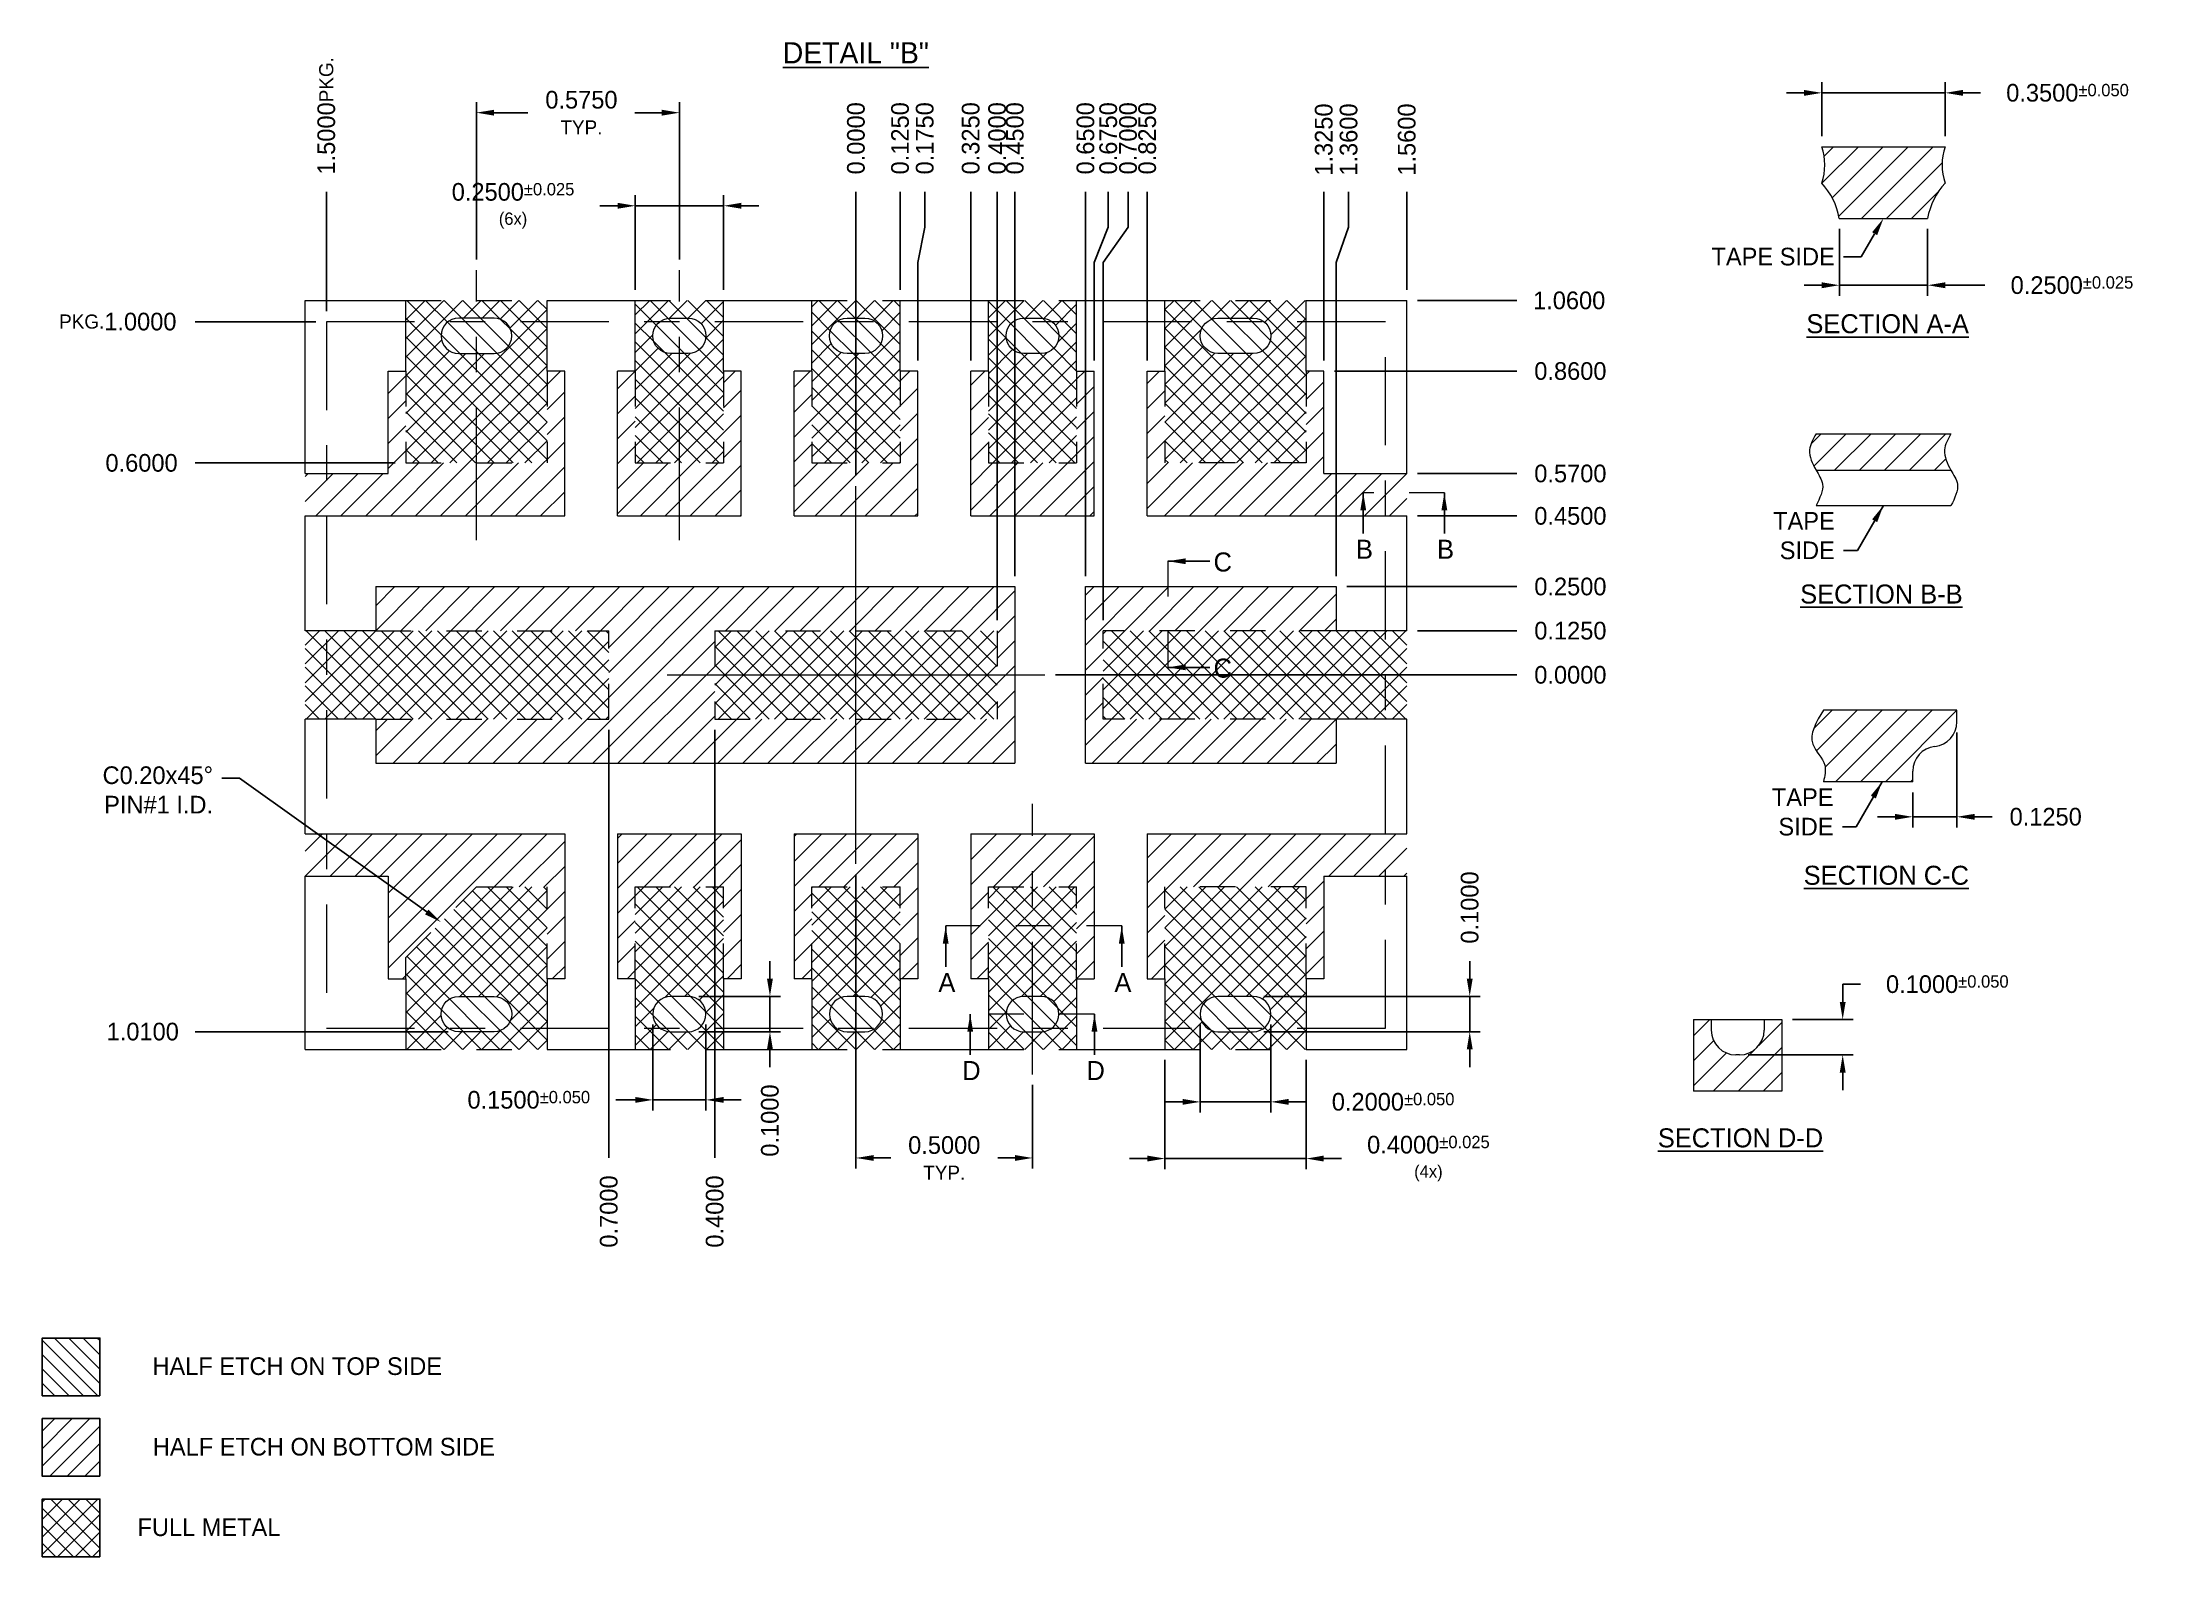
# Model space of a CAD drawing. Extents: x -2.3 to 3.67, y -2.5 to 1.79.
import ezdxf
from ezdxf import colors
from ezdxf.entities.mleader import LeaderData, LeaderLine
from ezdxf.math import Vec2, Vec3

# ---------------------------------------------------------------- set-up
doc = ezdxf.new("R2010")
doc.units = 0
doc.header["$MEASUREMENT"] = 0
doc.linetypes.add('CENTER', pattern=[2, 1.25, -0.25, 0.25, -0.25])
doc.linetypes.add('HIDDEN', pattern=[0.375, 0.25, -0.125])
for name, color, linetype, lineweight in [('Center', 1, 'Continuous', 5), ('Dim', 7, 'Continuous', 5), ('Dimple', 40, 'Continuous', 5), ('Full Metal', 5, 'Continuous', 5), ('Haft_etch', 4, 'Continuous', 5), ('Half Etch BT', 4, 'Continuous', 5), ('LF', 7, 'Continuous', 13), ('PKG', 6, 'Continuous', 18)]:
    doc.layers.add(name, color=color, linetype=linetype, lineweight=lineweight)
doc.styles.get("Standard").update_dxf_attribs({"font": ''})
doc.styles.get('Standard').set_extended_font_data('SWRomns')
doc.dimstyles.new('3', dxfattribs={"dimtxt": 0.05, "dimasz": 0.05, "dimexe": 0.03, "dimexo": 0.03, "dimgap": 0.03, "dimtad": 0, "dimdec": 4, "dimzin": 0, "dimdsep": 46, "dimtxsty": 'Standard', "dimcen": 0, "dimadec": 0, "dimazin": 0, "dimtfac": 1, "dimtdec": 4, "dimtmove": 0, "dimatfit": 1, "dimfxl": 1, "dimtolj": 1, "dimtzin": 0, "dimarcsym": 0})
doc.dimstyles.new('3 ISO', dxfattribs={"dimtxt": 0.05, "dimasz": 0.05, "dimexe": 0.03, "dimexo": 0.03, "dimgap": 0.03, "dimtad": 0, "dimtih": 1, "dimtoh": 1, "dimdec": 4, "dimzin": 0, "dimdsep": 46, "dimtxsty": 'Standard', "dimcen": 0, "dimadec": 0, "dimazin": 0, "dimtfac": 1, "dimtdec": 4, "dimtofl": 0, "dimtmove": 0, "dimatfit": 3, "dimfxl": 1, "dimtolj": 1, "dimtzin": 0, "dimarcsym": 0})

msp = doc.modelspace()

# ---------------------------------------------------------------- texts
at = {"attachment_point": 5}
for s, insert, char_height in [('{\\LDETAIL "B"}', (-0.00031, 1.76126), 0.06), ('{\\LSECTION A-A}', (2.92187, 0.99391), 0.0538514), ('{\\LSECTION B-B}', (2.90423, 0.22868), 0.0538514), ('{\\LSECTION C-C}', (2.91815, -0.56754), 0.0538514), ('{\\LSECTION D-D}', (2.50507, -1.31092), 0.0538514), ('HALF ETCH ON TOP SIDE', (-1.58241, -1.95719), 0.0499464), ('HALF ETCH ON BOTTOM SIDE', (-1.50699, -2.18519), 0.0499464), ('FULL METAL', (-1.83241, -2.41319), 0.049946)]:
    msp.add_mtext(s, dxfattribs=dict(at, insert=insert, char_height=char_height))
at = {"layer": 'Dim', "char_height": 0.05, "width": 0.0006825, "attachment_point": 9}
for insert in [(2.77225, 0.32707), (2.76858, -0.45515)]:
    msp.add_mtext('TAPE SIDE', dxfattribs=dict(at, insert=insert))
at = {"layer": 'Dim', "char_height": 0.054, "attachment_point": 5}
for s, insert in [('B', (1.44009, 0.35582)), ('B', (1.6698, 0.35582)), ('C', (1.03876, 0.31937)), ('C', (1.03876, 0.01888)), ('A', (0.25749, -0.87078)), ('A', (0.7561, -0.87078)), ('D', (0.32691, -1.12001)), ('D', (0.67885, -1.12001))]:
    msp.add_mtext(s, dxfattribs=dict(at, insert=insert))

# ---------------------------------------------------------------- blocks, each defined once
blk = doc.blocks.new('*D0')
at = {"layer": 'Defpoints', "color": 0, "transparency": 16777216}
for p in [(367.1326, 142.1307), (367.0076, 141.9616), (367.1326, 141.8623)]:
    blk.add_point(p, dxfattribs=at)
at = {"layer": 'Dim', "color": 0, "lineweight": -2, "transparency": 16777216}
for p, q in [((367.1326, 142.1007), (367.1326, 141.8323)), ((367.0076, 141.9316), (367.0076, 141.8323)), ((366.9576, 141.8623), (366.9076, 141.8623)), ((367.0076, 141.8623), (367.1326, 141.8623)), ((367.1826, 141.8623), (367.2326, 141.8623))]:
    blk.add_line(p, q, dxfattribs=at)
at = {"layer": 'Dim', "color": 0, "transparency": 16777216}
for points in [[(366.9576, 141.8706), (366.9576, 141.8539), (367.0076, 141.8623)], [(367.1826, 141.8706), (367.1826, 141.8539), (367.1326, 141.8623)]]:
    blk.add_solid(points, dxfattribs=at)
at = {"layer": 'Dim', "color": 0, "transparency": 16777216, "insert": (367.3842, 141.8623), "char_height": 0.05, "attachment_point": 5}
blk.add_mtext('\\A1;0.1250', dxfattribs=at)
blk = doc.blocks.new('*D1')
at = {"layer": 'Defpoints', "color": 0, "transparency": 16777216}
for p in [(364.0147, 143.6315), (364.0147, 142.7986), (364.0147, 142.7986)]:
    blk.add_point(p, dxfattribs=at)
at = {"layer": 'Dim', "color": 0, "lineweight": -2, "transparency": 16777216}
blk.add_line((364.0147, 142.8286), (364.0147, 143.6315), dxfattribs=at)
at = {"layer": 'Dim', "color": 0, "transparency": 16777216, "insert": (364.0147, 143.7831), "char_height": 0.05, "attachment_point": 5, "rotation": 90}
blk.add_mtext('\\A1;0.0000', dxfattribs=at)
blk = doc.blocks.new('*D3')
at = {"layer": 'Defpoints', "color": 0, "transparency": 16777216}
for p in [(365.5747, 142.714), (365.8864, 142.714), (364.0147, 142.264)]:
    blk.add_point(p, dxfattribs=at)
at = {"layer": 'Dim', "color": 0, "lineweight": -2, "transparency": 16777216}
blk.add_line((365.6047, 142.714), (365.8864, 142.714), dxfattribs=at)
at = {"layer": 'Dim', "color": 0, "transparency": 16777216, "insert": (366.038, 142.714), "char_height": 0.05, "attachment_point": 5}
blk.add_mtext('\\A1;0.4500', dxfattribs=at)
blk = doc.blocks.new('*D4')
at = {"layer": 'Defpoints', "color": 0, "transparency": 16777216}
for p in [(365.5747, 142.834), (365.8864, 142.834), (364.0147, 142.264)]:
    blk.add_point(p, dxfattribs=at)
at = {"layer": 'Dim', "color": 0, "lineweight": -2, "transparency": 16777216}
blk.add_line((365.6047, 142.834), (365.8864, 142.834), dxfattribs=at)
at = {"layer": 'Dim', "color": 0, "transparency": 16777216, "insert": (366.038, 142.834), "char_height": 0.05, "attachment_point": 5}
blk.add_mtext('\\A1;0.5700', dxfattribs=at)
blk = doc.blocks.new('*D5')
at = {"layer": 'Defpoints', "color": 0, "transparency": 16777216}
for p in [(365.3397, 143.124), (365.8864, 143.124), (364.0147, 142.264)]:
    blk.add_point(p, dxfattribs=at)
at = {"layer": 'Dim', "color": 0, "lineweight": -2, "transparency": 16777216}
blk.add_line((365.3697, 143.124), (365.8864, 143.124), dxfattribs=at)
at = {"layer": 'Dim', "color": 0, "transparency": 16777216, "insert": (366.038, 143.124), "char_height": 0.05, "attachment_point": 5}
blk.add_mtext('\\A1;0.8600', dxfattribs=at)
blk = doc.blocks.new('*D6')
at = {"layer": 'Defpoints', "color": 0, "transparency": 16777216}
for p in [(365.5747, 143.324), (365.8864, 143.324), (364.0147, 142.264)]:
    blk.add_point(p, dxfattribs=at)
at = {"layer": 'Dim', "color": 0, "lineweight": -2, "transparency": 16777216}
blk.add_line((365.6047, 143.324), (365.8864, 143.324), dxfattribs=at)
at = {"layer": 'Dim', "color": 0, "transparency": 16777216, "insert": (366.0346, 143.324), "char_height": 0.05, "attachment_point": 5}
blk.add_mtext('\\A1;1.0600', dxfattribs=at)
blk = doc.blocks.new('*D7')
at = {"layer": 'Defpoints', "color": 0, "transparency": 16777216}
for p in [(362.1429, 142.864), (362.7397, 142.864), (364.0147, 142.264)]:
    blk.add_point(p, dxfattribs=at)
at = {"layer": 'Dim', "color": 0, "lineweight": -2, "transparency": 16777216}
blk.add_line((362.7097, 142.864), (362.1429, 142.864), dxfattribs=at)
at = {"layer": 'Dim', "color": 0, "transparency": 16777216, "insert": (361.9913, 142.864), "char_height": 0.05, "attachment_point": 5}
blk.add_mtext('\\A1;0.6000', dxfattribs=at)
blk = doc.blocks.new('*D8')
at = {"layer": 'Defpoints', "color": 0, "transparency": 16777216}
for p in [(362.1429, 143.264), (362.5147, 143.264), (364.0147, 142.264)]:
    blk.add_point(p, dxfattribs=at)
at = {"layer": 'Dim', "color": 0, "lineweight": -2, "transparency": 16777216}
blk.add_line((362.4847, 143.264), (362.1429, 143.264), dxfattribs=at)
at = {"layer": 'Dim', "color": 0, "transparency": 16777216, "insert": (361.9241, 143.264), "char_height": 0.05, "attachment_point": 5}
blk.add_mtext('\\A1;{\\H0.8x;PKG.}1.0000', dxfattribs=at)
blk = doc.blocks.new('*D9')
at = {"layer": 'Defpoints', "color": 0, "transparency": 16777216}
for p in [(364.0147, 142.264), (362.1429, 141.254), (362.8897, 141.254)]:
    blk.add_point(p, dxfattribs=at)
at = {"layer": 'Dim', "color": 0, "lineweight": -2, "transparency": 16777216}
blk.add_line((362.8597, 141.254), (362.1429, 141.254), dxfattribs=at)
at = {"layer": 'Dim', "color": 0, "transparency": 16777216, "insert": (361.9947, 141.254), "char_height": 0.05, "attachment_point": 5}
blk.add_mtext('\\A1;1.0100', dxfattribs=at)
blk = doc.blocks.new('*D10')
at = {"layer": 'Defpoints', "color": 0, "transparency": 16777216}
for p in [(365.3747, 142.514), (365.8864, 142.514), (364.0147, 142.264)]:
    blk.add_point(p, dxfattribs=at)
at = {"layer": 'Dim', "color": 0, "lineweight": -2, "transparency": 16777216}
blk.add_line((365.4047, 142.514), (365.8864, 142.514), dxfattribs=at)
at = {"layer": 'Dim', "color": 0, "transparency": 16777216, "insert": (366.038, 142.514), "char_height": 0.05, "attachment_point": 5}
blk.add_mtext('\\A1;0.2500', dxfattribs=at)
blk = doc.blocks.new('*D11')
at = {"layer": 'Defpoints', "color": 0, "transparency": 16777216}
for p in [(365.5747, 142.389), (365.8864, 142.389), (364.0147, 142.264)]:
    blk.add_point(p, dxfattribs=at)
at = {"layer": 'Dim', "color": 0, "lineweight": -2, "transparency": 16777216}
blk.add_line((365.6047, 142.389), (365.8864, 142.389), dxfattribs=at)
at = {"layer": 'Dim', "color": 0, "transparency": 16777216, "insert": (366.038, 142.389), "char_height": 0.05, "attachment_point": 5}
blk.add_mtext('\\A1;0.1250', dxfattribs=at)
blk = doc.blocks.new('*D12')
at = {"layer": 'Defpoints', "color": 0, "transparency": 16777216}
for p in [(364.1397, 143.6315), (364.1397, 143.324), (364.0147, 142.264)]:
    blk.add_point(p, dxfattribs=at)
at = {"layer": 'Dim', "color": 0, "lineweight": -2, "transparency": 16777216}
blk.add_line((364.1397, 143.354), (364.1397, 143.6315), dxfattribs=at)
at = {"layer": 'Dim', "color": 0, "transparency": 16777216, "insert": (364.1397, 143.7831), "char_height": 0.05, "attachment_point": 5, "rotation": 90}
blk.add_mtext('\\A1;0.1250', dxfattribs=at)
blk = doc.blocks.new('*D13')
at = {"layer": 'Defpoints', "color": 0, "transparency": 16777216}
for p in [(364.2096, 143.6315), (364.1897, 143.124), (364.0147, 142.264)]:
    blk.add_point(p, dxfattribs=at)
at = {"layer": 'Dim', "color": 0, "lineweight": -2, "transparency": 16777216}
for p, q in [((364.2096, 143.5315), (364.2096, 143.6315)), ((364.1897, 143.4315), (364.2096, 143.5315)), ((364.1897, 143.154), (364.1897, 143.4315))]:
    blk.add_line(p, q, dxfattribs=at)
at = {"layer": 'Dim', "color": 0, "transparency": 16777216, "insert": (364.2096, 143.7831), "char_height": 0.05, "attachment_point": 5, "rotation": 90}
blk.add_mtext('\\A1;0.1750', dxfattribs=at)
blk = doc.blocks.new('*D14')
at = {"layer": 'Defpoints', "color": 0, "transparency": 16777216}
for p in [(364.3397, 143.6315), (364.3397, 143.124), (364.0147, 142.264)]:
    blk.add_point(p, dxfattribs=at)
at = {"layer": 'Dim', "color": 0, "lineweight": -2, "transparency": 16777216}
blk.add_line((364.3397, 143.154), (364.3397, 143.6315), dxfattribs=at)
at = {"layer": 'Dim', "color": 0, "transparency": 16777216, "insert": (364.3397, 143.7831), "char_height": 0.05, "attachment_point": 5, "rotation": 90}
blk.add_mtext('\\A1;0.3250', dxfattribs=at)
blk = doc.blocks.new('*D15')
at = {"layer": 'Defpoints', "color": 0, "transparency": 16777216}
for p in [(364.7293, 143.6315), (364.6897, 143.124), (364.0147, 142.264)]:
    blk.add_point(p, dxfattribs=at)
at = {"layer": 'Dim', "color": 0, "lineweight": -2, "transparency": 16777216}
for p, q in [((364.7293, 143.5315), (364.7293, 143.6315)), ((364.6897, 143.4315), (364.7293, 143.5315)), ((364.6897, 143.154), (364.6897, 143.4315))]:
    blk.add_line(p, q, dxfattribs=at)
at = {"layer": 'Dim', "color": 0, "transparency": 16777216, "insert": (364.7293, 143.7831), "char_height": 0.05, "attachment_point": 5, "rotation": 90}
blk.add_mtext('\\A1;0.6750', dxfattribs=at)
blk = doc.blocks.new('*D16')
at = {"layer": 'Defpoints', "color": 0, "transparency": 16777216}
for p in [(364.8397, 143.6315), (364.8397, 143.124), (364.0147, 142.264)]:
    blk.add_point(p, dxfattribs=at)
at = {"layer": 'Dim', "color": 0, "lineweight": -2, "transparency": 16777216}
blk.add_line((364.8397, 143.154), (364.8397, 143.6315), dxfattribs=at)
at = {"layer": 'Dim', "color": 0, "transparency": 16777216, "insert": (364.8397, 143.7831), "char_height": 0.05, "attachment_point": 5, "rotation": 90}
blk.add_mtext('\\A1;0.8250', dxfattribs=at)
blk = doc.blocks.new('*D17')
at = {"layer": 'Defpoints', "color": 0, "transparency": 16777216}
for p in [(365.3397, 143.6315), (365.3397, 143.124), (364.0147, 142.264)]:
    blk.add_point(p, dxfattribs=at)
at = {"layer": 'Dim', "color": 0, "lineweight": -2, "transparency": 16777216}
blk.add_line((365.3397, 143.154), (365.3397, 143.6315), dxfattribs=at)
at = {"layer": 'Dim', "color": 0, "transparency": 16777216, "insert": (365.3397, 143.7796), "char_height": 0.05, "attachment_point": 5, "rotation": 90}
blk.add_mtext('\\A1;1.3250', dxfattribs=at)
blk = doc.blocks.new('*D18')
at = {"layer": 'Defpoints', "color": 0, "transparency": 16777216}
for p in [(362.5147, 143.6315), (362.5147, 143.264), (364.0147, 142.264)]:
    blk.add_point(p, dxfattribs=at)
at = {"layer": 'Dim', "color": 0, "lineweight": -2, "transparency": 16777216}
blk.add_line((362.5147, 143.294), (362.5147, 143.6315), dxfattribs=at)
at = {"layer": 'Dim', "color": 0, "transparency": 16777216, "insert": (362.5147, 143.8467), "char_height": 0.05, "attachment_point": 5, "rotation": 90}
blk.add_mtext('\\A1;1.5000{\\H0.8x;PKG.}', dxfattribs=at)
blk = doc.blocks.new('*D19')
at = {"layer": 'Defpoints', "color": 0, "transparency": 16777216}
for p in [(365.5747, 143.6315), (365.5747, 143.324), (364.0147, 142.264)]:
    blk.add_point(p, dxfattribs=at)
at = {"layer": 'Dim', "color": 0, "lineweight": -2, "transparency": 16777216}
blk.add_line((365.5747, 143.354), (365.5747, 143.6315), dxfattribs=at)
at = {"layer": 'Dim', "color": 0, "transparency": 16777216, "insert": (365.5747, 143.7796), "char_height": 0.05, "attachment_point": 5, "rotation": 90}
blk.add_mtext('\\A1;1.5600', dxfattribs=at)
blk = doc.blocks.new('*D20')
at = {"layer": 'Defpoints', "color": 0, "transparency": 16777216}
for p in [(364.4647, 143.6315), (364.4647, 142.514), (364.0147, 142.264)]:
    blk.add_point(p, dxfattribs=at)
at = {"layer": 'Dim', "color": 0, "lineweight": -2, "transparency": 16777216}
blk.add_line((364.4647, 142.544), (364.4647, 143.6315), dxfattribs=at)
at = {"layer": 'Dim', "color": 0, "transparency": 16777216, "insert": (364.4647, 143.7831), "char_height": 0.05, "attachment_point": 5, "rotation": 90}
blk.add_mtext('\\A1;0.4500', dxfattribs=at)
blk = doc.blocks.new('*D21')
at = {"layer": 'Defpoints', "color": 0, "transparency": 16777216}
for p in [(364.6647, 143.6315), (364.6647, 142.514), (364.0147, 142.264)]:
    blk.add_point(p, dxfattribs=at)
at = {"layer": 'Dim', "color": 0, "lineweight": -2, "transparency": 16777216}
blk.add_line((364.6647, 142.544), (364.6647, 143.6315), dxfattribs=at)
at = {"layer": 'Dim', "color": 0, "transparency": 16777216, "insert": (364.6647, 143.7831), "char_height": 0.05, "attachment_point": 5, "rotation": 90}
blk.add_mtext('\\A1;0.6500', dxfattribs=at)
blk = doc.blocks.new('*D22')
at = {"layer": 'Defpoints', "color": 0, "transparency": 16777216}
for p in [(364.0147, 142.264), (363.6147, 142.139), (363.6147, 140.8965)]:
    blk.add_point(p, dxfattribs=at)
at = {"layer": 'Dim', "color": 0, "lineweight": -2, "transparency": 16777216}
blk.add_line((363.6147, 142.109), (363.6147, 140.8965), dxfattribs=at)
at = {"layer": 'Dim', "color": 0, "transparency": 16777216, "insert": (363.6147, 140.7449), "char_height": 0.05, "attachment_point": 5, "rotation": 90}
blk.add_mtext('\\A1;0.4000', dxfattribs=at)
blk = doc.blocks.new('*D23')
at = {"layer": 'Defpoints', "color": 0, "transparency": 16777216}
for p in [(364.0147, 142.264), (363.3147, 142.139), (363.3147, 140.8965)]:
    blk.add_point(p, dxfattribs=at)
at = {"layer": 'Dim', "color": 0, "lineweight": -2, "transparency": 16777216}
blk.add_line((363.3147, 142.109), (363.3147, 140.8965), dxfattribs=at)
at = {"layer": 'Dim', "color": 0, "transparency": 16777216, "insert": (363.3147, 140.7449), "char_height": 0.05, "attachment_point": 5, "rotation": 90}
blk.add_mtext('\\A1;0.7000', dxfattribs=at)
blk = doc.blocks.new('*D24')
at = {"layer": 'Defpoints', "color": 0, "transparency": 16777216}
for p in [(363.5147, 143.8557), (362.9397, 143.4102), (363.5147, 143.4102)]:
    blk.add_point(p, dxfattribs=at)
at = {"layer": 'Dim', "color": 0, "lineweight": -2, "transparency": 16777216}
for p, q in [((362.9397, 143.4402), (362.9397, 143.8857)), ((363.5147, 143.4402), (363.5147, 143.8857)), ((362.9897, 143.8557), (363.0855, 143.8557)), ((363.4647, 143.8557), (363.3887, 143.8557))]:
    blk.add_line(p, q, dxfattribs=at)
at = {"layer": 'Dim', "color": 0, "transparency": 16777216}
for points in [[(362.9897, 143.864), (362.9897, 143.8473), (362.9397, 143.8557)], [(363.4647, 143.864), (363.4647, 143.8473), (363.5147, 143.8557)]]:
    blk.add_solid(points, dxfattribs=at)
at = {"layer": 'Dim', "color": 0, "transparency": 16777216, "insert": (363.2371, 143.8557), "char_height": 0.05, "attachment_point": 5}
blk.add_mtext('\\A1;0.5750\\P{\\H0.8x;TYP.}', dxfattribs=at)
blk = doc.blocks.new('*D25')
at = {"layer": 'Defpoints', "color": 0, "transparency": 16777216}
for p in [(364.0147, 141.7293), (364.5147, 141.1331), (364.5147, 140.8965)]:
    blk.add_point(p, dxfattribs=at)
at = {"layer": 'Dim', "color": 0, "lineweight": -2, "transparency": 16777216}
for p, q in [((364.0147, 141.6993), (364.0147, 140.8665)), ((364.5147, 141.1031), (364.5147, 140.8665)), ((364.0647, 140.8965), (364.113, 140.8965)), ((364.4647, 140.8965), (364.4163, 140.8965))]:
    blk.add_line(p, q, dxfattribs=at)
at = {"layer": 'Dim', "color": 0, "transparency": 16777216}
for points in [[(364.0647, 140.9048), (364.0647, 140.8882), (364.0147, 140.8965)], [(364.4647, 140.9048), (364.4647, 140.8882), (364.5147, 140.8965)]]:
    blk.add_solid(points, dxfattribs=at)
at = {"layer": 'Dim', "color": 0, "transparency": 16777216, "insert": (364.2647, 140.8965), "char_height": 0.05, "attachment_point": 5}
blk.add_mtext('\\A1;0.5000\\P{\\H0.8x;TYP.}', dxfattribs=at)
blk = doc.blocks.new('*D26')
at = {"layer": 'Defpoints', "color": 0, "transparency": 16777216}
for p in [(365.1397, 141.354), (365.1397, 141.254), (365.7529, 141.254)]:
    blk.add_point(p, dxfattribs=at)
at = {"layer": 'Dim', "color": 0, "lineweight": -2, "transparency": 16777216}
for p, q in [((365.7529, 141.404), (365.7529, 141.454)), ((365.1697, 141.354), (365.7829, 141.354)), ((365.7529, 141.254), (365.7529, 141.354)), ((365.1697, 141.254), (365.7829, 141.254)), ((365.7529, 141.204), (365.7529, 141.154))]:
    blk.add_line(p, q, dxfattribs=at)
at = {"layer": 'Dim', "color": 0, "transparency": 16777216}
for points in [[(365.7446, 141.404), (365.7612, 141.404), (365.7529, 141.354)], [(365.7446, 141.204), (365.7612, 141.204), (365.7529, 141.254)]]:
    blk.add_solid(points, dxfattribs=at)
at = {"layer": 'Dim', "color": 0, "transparency": 16777216, "insert": (365.7529, 141.6056), "char_height": 0.05, "attachment_point": 5, "rotation": 90}
blk.add_mtext('\\A1;0.1000', dxfattribs=at)
blk = doc.blocks.new('*D27')
at = {"layer": 'Defpoints', "color": 0, "transparency": 16777216}
for p in [(364.9897, 141.304), (365.1897, 141.304), (365.1897, 141.0553)]:
    blk.add_point(p, dxfattribs=at)
at = {"layer": 'Dim', "color": 0, "lineweight": -2, "transparency": 16777216}
for p, q in [((364.9897, 141.274), (364.9897, 141.0253)), ((365.1897, 141.274), (365.1897, 141.0253)), ((364.9397, 141.0553), (364.8897, 141.0553)), ((364.9897, 141.0553), (365.1897, 141.0553)), ((365.2397, 141.0553), (365.2897, 141.0553))]:
    blk.add_line(p, q, dxfattribs=at)
at = {"layer": 'Dim', "color": 0, "transparency": 16777216}
for points in [[(364.9397, 141.0637), (364.9397, 141.047), (364.9897, 141.0553)], [(365.2397, 141.0637), (365.2397, 141.047), (365.1897, 141.0553)]]:
    blk.add_solid(points, dxfattribs=at)
at = {"layer": 'Dim', "color": 0, "transparency": 16777216, "insert": (365.5359, 141.0553), "char_height": 0.05, "attachment_point": 5}
blk.add_mtext('\\A2;0.2000{\\H0.035000;±0.050}', dxfattribs=at)
blk = doc.blocks.new('*D28')
at = {"layer": 'Defpoints', "color": 0, "transparency": 16777216}
for p in [(363.5397, 141.354), (363.5397, 141.254), (363.771, 141.254)]:
    blk.add_point(p, dxfattribs=at)
at = {"layer": 'Dim', "color": 0, "lineweight": -2, "transparency": 16777216}
for p, q in [((363.771, 141.404), (363.771, 141.454)), ((363.5697, 141.354), (363.801, 141.354)), ((363.771, 141.354), (363.771, 141.254)), ((363.5697, 141.254), (363.801, 141.254)), ((363.771, 141.204), (363.771, 141.154))]:
    blk.add_line(p, q, dxfattribs=at)
at = {"layer": 'Dim', "color": 0, "transparency": 16777216}
for points in [[(363.7627, 141.404), (363.7794, 141.404), (363.771, 141.354)], [(363.7627, 141.204), (363.7794, 141.204), (363.771, 141.254)]]:
    blk.add_solid(points, dxfattribs=at)
at = {"layer": 'Dim', "color": 0, "transparency": 16777216, "insert": (363.771, 141.0024), "char_height": 0.05, "attachment_point": 5, "rotation": 90}
blk.add_mtext('\\A1;0.1000', dxfattribs=at)
blk = doc.blocks.new('*D29')
at = {"layer": 'Defpoints', "color": 0, "transparency": 16777216}
for p in [(363.4397, 141.304), (363.5897, 141.304), (363.5897, 141.0609)]:
    blk.add_point(p, dxfattribs=at)
at = {"layer": 'Dim', "color": 0, "lineweight": -2, "transparency": 16777216}
for p, q in [((363.4397, 141.274), (363.4397, 141.0309)), ((363.5897, 141.274), (363.5897, 141.0309)), ((363.3897, 141.0609), (363.3343, 141.0609)), ((363.5897, 141.0609), (363.4397, 141.0609)), ((363.6397, 141.0609), (363.6897, 141.0609))]:
    blk.add_line(p, q, dxfattribs=at)
at = {"layer": 'Dim', "color": 0, "transparency": 16777216}
for points in [[(363.3897, 141.0692), (363.3897, 141.0526), (363.4397, 141.0609)], [(363.6397, 141.0692), (363.6397, 141.0526), (363.5897, 141.0609)]]:
    blk.add_solid(points, dxfattribs=at)
at = {"layer": 'Dim', "color": 0, "transparency": 16777216, "insert": (363.088, 141.0609), "char_height": 0.05, "attachment_point": 5}
blk.add_mtext('\\A2;0.1500{\\H0.035000;±0.050}', dxfattribs=at)
blk = doc.blocks.new('*D30')
at = {"layer": 'Defpoints', "color": 0, "transparency": 16777216}
for p in [(364.7854, 143.6315), (364.7147, 142.389), (364.0147, 142.264)]:
    blk.add_point(p, dxfattribs=at)
at = {"layer": 'Dim', "color": 0, "lineweight": -2, "transparency": 16777216}
for p, q in [((364.7854, 143.5315), (364.7854, 143.6315)), ((364.7147, 143.4315), (364.7854, 143.5315)), ((364.7147, 142.419), (364.7147, 143.4315))]:
    blk.add_line(p, q, dxfattribs=at)
at = {"layer": 'Dim', "color": 0, "transparency": 16777216, "insert": (364.7854, 143.7831), "char_height": 0.05, "attachment_point": 5, "rotation": 90}
blk.add_mtext('\\A1;0.7000', dxfattribs=at)
blk = doc.blocks.new('*D31')
at = {"layer": 'Defpoints', "color": 0, "transparency": 16777216}
for p in [(364.4147, 143.6315), (364.4147, 142.389), (364.0147, 142.264)]:
    blk.add_point(p, dxfattribs=at)
at = {"layer": 'Dim', "color": 0, "lineweight": -2, "transparency": 16777216}
blk.add_line((364.4147, 142.419), (364.4147, 143.6315), dxfattribs=at)
at = {"layer": 'Dim', "color": 0, "transparency": 16777216, "insert": (364.4147, 143.7831), "char_height": 0.05, "attachment_point": 5, "rotation": 90}
blk.add_mtext('\\A1;0.4000', dxfattribs=at)
blk = doc.blocks.new('*D32')
at = {"layer": 'Defpoints', "color": 0, "transparency": 16777216}
for p in [(367.0997, 143.9118), (366.7497, 143.7594), (367.0997, 143.7594)]:
    blk.add_point(p, dxfattribs=at)
at = {"layer": 'Dim', "color": 0, "lineweight": -2, "transparency": 16777216}
for p, q in [((366.7497, 143.7894), (366.7497, 143.9418)), ((367.0997, 143.7894), (367.0997, 143.9418)), ((366.6997, 143.9118), (366.6497, 143.9118)), ((366.7497, 143.9118), (367.0997, 143.9118)), ((367.1497, 143.9118), (367.1997, 143.9118))]:
    blk.add_line(p, q, dxfattribs=at)
at = {"layer": 'Dim', "color": 0, "transparency": 16777216}
for points in [[(366.6997, 143.9201), (366.6997, 143.9034), (366.7497, 143.9118)], [(367.1497, 143.9201), (367.1497, 143.9034), (367.0997, 143.9118)]]:
    blk.add_solid(points, dxfattribs=at)
at = {"layer": 'Dim', "color": 0, "transparency": 16777216, "insert": (367.446, 143.9118), "char_height": 0.05, "attachment_point": 5}
blk.add_mtext('\\A2;0.3500{\\H0.035000;±0.050}', dxfattribs=at)
blk = doc.blocks.new('*D33')
at = {"layer": 'Defpoints', "color": 0, "transparency": 16777216}
for p in [(366.7997, 143.5564), (367.0497, 143.5564), (367.0497, 143.3672)]:
    blk.add_point(p, dxfattribs=at)
at = {"layer": 'Dim', "color": 0, "lineweight": -2, "transparency": 16777216}
for p, q in [((366.7997, 143.5264), (366.7997, 143.3372)), ((367.0497, 143.5264), (367.0497, 143.3372)), ((366.7497, 143.3672), (366.6997, 143.3672)), ((366.7997, 143.3672), (367.0497, 143.3672)), ((367.0997, 143.3672), (367.2122, 143.3672))]:
    blk.add_line(p, q, dxfattribs=at)
at = {"layer": 'Dim', "color": 0, "transparency": 16777216}
for points in [[(366.7497, 143.3755), (366.7497, 143.3588), (366.7997, 143.3672)], [(367.0997, 143.3755), (367.0997, 143.3588), (367.0497, 143.3672)]]:
    blk.add_solid(points, dxfattribs=at)
at = {"layer": 'Dim', "color": 0, "transparency": 16777216, "insert": (367.4585, 143.3672), "char_height": 0.05, "attachment_point": 5}
blk.add_mtext('\\A2;0.2500{\\H0.035000;±0.025}', dxfattribs=at)
blk = doc.blocks.new('*D34')
at = {"layer": 'Defpoints', "color": 0, "transparency": 16777216}
for p in [(366.6369, 141.2883), (366.8092, 141.2883), (366.5119, 141.1883)]:
    blk.add_point(p, dxfattribs=at)
at = {"layer": 'Dim', "color": 0, "lineweight": -2, "transparency": 16777216}
for p, q in [((366.8092, 141.3383), (366.8092, 141.3883)), ((366.8092, 141.3883), (366.8592, 141.3883)), ((366.6669, 141.2883), (366.8392, 141.2883)), ((366.5419, 141.1883), (366.8392, 141.1883)), ((366.8092, 141.1383), (366.8092, 141.0883))]:
    blk.add_line(p, q, dxfattribs=at)
at = {"layer": 'Dim', "color": 0, "transparency": 16777216}
for points in [[(366.8009, 141.3383), (366.8176, 141.3383), (366.8092, 141.2883)], [(366.8009, 141.1383), (366.8176, 141.1383), (366.8092, 141.1883)]]:
    blk.add_solid(points, dxfattribs=at)
at = {"layer": 'Dim', "color": 0, "transparency": 16777216, "insert": (367.1055, 141.3883), "char_height": 0.05, "attachment_point": 5}
blk.add_mtext('\\A2;0.1000{\\H0.035000;±0.050}', dxfattribs=at)
blk = doc.blocks.new('*D35')
at = {"layer": 'Defpoints', "color": 0, "transparency": 16777216}
for p in [(364.8897, 141.204), (365.2897, 141.204), (365.2897, 140.8948)]:
    blk.add_point(p, dxfattribs=at)
at = {"layer": 'Dim', "color": 0, "lineweight": -2, "transparency": 16777216}
for p, q in [((364.8897, 141.174), (364.8897, 140.8648)), ((365.2897, 141.174), (365.2897, 140.8648)), ((364.8397, 140.8948), (364.7897, 140.8948)), ((364.8897, 140.8948), (365.2897, 140.8948)), ((365.3397, 140.8948), (365.3897, 140.8948))]:
    blk.add_line(p, q, dxfattribs=at)
at = {"layer": 'Dim', "color": 0, "transparency": 16777216}
for points in [[(364.8397, 140.9032), (364.8397, 140.8865), (364.8897, 140.8948)], [(365.3397, 140.9032), (365.3397, 140.8865), (365.2897, 140.8948)]]:
    blk.add_solid(points, dxfattribs=at)
at = {"layer": 'Dim', "color": 0, "transparency": 16777216, "insert": (365.6359, 140.8948), "char_height": 0.05, "attachment_point": 5}
blk.add_mtext('\\A2;0.4000{\\H0.035000;±0.025}{\\H0.7x;\\P(4x)}', dxfattribs=at)
blk = doc.blocks.new('*D36')
at = {"layer": 'Defpoints', "color": 0, "transparency": 16777216}
for p in [(363.6397, 143.5921), (363.3897, 143.324), (363.6397, 143.324)]:
    blk.add_point(p, dxfattribs=at)
at = {"layer": 'Dim', "color": 0, "lineweight": -2, "transparency": 16777216}
for p, q in [((363.3397, 143.5921), (363.2897, 143.5921)), ((363.3897, 143.354), (363.3897, 143.6221)), ((363.6397, 143.5921), (363.3897, 143.5921)), ((363.6397, 143.354), (363.6397, 143.6221)), ((363.6897, 143.5921), (363.7397, 143.5921))]:
    blk.add_line(p, q, dxfattribs=at)
at = {"layer": 'Dim', "color": 0, "transparency": 16777216}
for points in [[(363.3397, 143.6005), (363.3397, 143.5838), (363.3897, 143.5921)], [(363.6897, 143.6005), (363.6897, 143.5838), (363.6397, 143.5921)]]:
    blk.add_solid(points, dxfattribs=at)
at = {"layer": 'Dim', "color": 0, "transparency": 16777216, "insert": (363.0434, 143.5921), "char_height": 0.05, "attachment_point": 5}
blk.add_mtext('\\A2;0.2500{\\H0.035000;±0.025}{\\H0.7x;\\P(6x)}', dxfattribs=at)
blk = doc.blocks.new('*D37')
at = {"layer": 'Defpoints', "color": 0, "transparency": 16777216}
for p in [(365.41, 143.6315), (365.3747, 142.514), (364.0147, 142.264)]:
    blk.add_point(p, dxfattribs=at)
at = {"layer": 'Dim', "color": 0, "lineweight": -2, "transparency": 16777216}
for p, q in [((365.41, 143.5315), (365.41, 143.6315)), ((365.3747, 143.4315), (365.41, 143.5315)), ((365.3747, 142.544), (365.3747, 143.4315))]:
    blk.add_line(p, q, dxfattribs=at)
at = {"layer": 'Dim', "color": 0, "transparency": 16777216, "insert": (365.41, 143.7796), "char_height": 0.05, "attachment_point": 5, "rotation": 90}
blk.add_mtext('\\A1;1.3600', dxfattribs=at)
blk = doc.blocks.new('*D2')
at = {"layer": 'Defpoints', "color": 0, "transparency": 16777216}
for p in [(364.5493, 142.264), (364.5493, 142.264), (365.8864, 142.264)]:
    blk.add_point(p, dxfattribs=at)
at = {"layer": 'Dim', "color": 0, "lineweight": -2, "transparency": 16777216}
blk.add_line((364.5793, 142.264), (365.8864, 142.264), dxfattribs=at)
at = {"layer": 'Dim', "color": 0, "transparency": 16777216, "insert": (366.038, 142.264), "char_height": 0.05, "attachment_point": 5}
blk.add_mtext('\\A1;0.0000', dxfattribs=at)

# ---------------------------------------------------------------- dimensions: what is measured, and where the dimension line sits
at = {"layer": 'Dim'}
for offset, dtype, text, picture, middle in [((0, 0.36748), 1, '<>{\\H0.8x;PKG.}', '*D18', (-1.5, 1.58276)), ((-0.37175, 0), 0, '{\\H0.8x;PKG.}<>', '*D8', (-2.09051, 1))]:
    dim = msp.add_ordinate_dim(feature_location=(-1.5, 1), offset=offset, dtype=dtype, origin=(0, 0), text=text, dimstyle='3', dxfattribs=at)
    dim.commit()
    dim.dimension.update_dxf_attribs({"geometry": picture, "text_midpoint": middle, "insert": (-364.01465, -142.26398)})
for base, p1, p2, override, picture, middle in [((3.08504, 1.64778), (2.73504, 1.49542), (3.08504, 1.49542), {"dimtol": 1, "dimtp": 0.05, "dimtm": 0.05, "dimtfac": 0.7, "dimtdec": 3, "dimtolj": 2}, '*D32', (3.43134, 1.64778)), ((3.03504, 1.1032), (2.78504, 1.29242), (3.03504, 1.29242), {"dimgap": 0.03, "dimtol": 1, "dimlim": 0, "dimtp": 0.025, "dimtm": 0.025, "dimtfac": 0.7, "dimtdec": 3, "dimtolj": 2}, '*D33', (3.44381, 1.1032)), ((-0.425, -1.20306), (-0.575, -0.96), (-0.425, -0.96), {"dimtol": 1, "dimtp": 0.05, "dimtm": 0.05, "dimtfac": 0.7, "dimtdec": 3, "dimtolj": 2}, '*D29', (-0.92667, -1.20306)), ((1.175, -1.20865), (0.975, -0.96), (1.175, -0.96), {"dimtol": 1, "dimtp": 0.05, "dimtm": 0.05, "dimtfac": 0.7, "dimtdec": 3, "dimtolj": 2}, '*D27', (1.5213, -1.20865))]:
    dim = msp.add_linear_dim(base=base, p1=p1, p2=p2, dimstyle='3', override=override, dxfattribs=at)
    dim.commit()
    dim.dimension.update_dxf_attribs({"geometry": picture, "text_midpoint": middle, "dimtype": 128, "insert": (-364.01465, -142.26398)})
dim = msp.add_linear_dim(base=(-0.5, 1.59169), p1=(-1.075, 1.14627), p2=(-0.5, 1.14627), text='<>\\P{\\H0.8x;TYP.}', dimstyle='3', dxfattribs=at)
dim.commit()
dim.dimension.update_dxf_attribs({"geometry": '*D24', "text_midpoint": (-0.77756, 1.59169), "dimtype": 128, "insert": (-364.01465, -142.26398)})
for feature_location, offset, dtype, origin, picture, middle, set_off in [((0, 0.5346492409), (0, 0.8328340231), 1, (0, 0.5346492409), '*D1', (0, 1.5190963925), (-364.0146542001, -142.2639754035)), ((0.125, 1.06), (0, 0.30748), 1, (0, 0), '*D12', (0.125, 1.5191), (-364.01465, -142.26398)), ((0.175, 0.86), (0.01998, 0.50748), 1, (0, 0), '*D13', (0.19498, 1.5191), (-364.01465, -142.26398)), ((0.325, 0.86), (0, 0.50748), 1, (0, 0), '*D14', (0.325, 1.5191), (-364.01465, -142.26398)), ((0.675, 0.86), (0.03962, 0.50748), 1, (0, 0), '*D15', (0.71462, 1.5191), (-364.01465, -142.26398)), ((0.825, 0.86), (0, 0.50748), 1, (0, 0), '*D16', (0.825, 1.5191), (-364.01465, -142.26398)), ((0.45, 0.25), (0, 1.11748), 1, (0, 0), '*D20', (0.45, 1.5191), (-364.01465, -142.26398)), ((0.65, 0.25), (0, 1.11748), 1, (0, 0), '*D21', (0.65, 1.5191), (-364.01465, -142.26398)), ((0.7, 0.125), (0.07075, 1.24248), 1, (0, 0), '*D30', (0.77075, 1.5191), (-364.01465, -142.26398)), ((0.4, 0.125), (0, 1.24248), 1, (0, 0), '*D31', (0.4, 1.5191), (-364.01465, -142.26398)), ((1.325, 0.86), (0, 0.50748), 1, (0, 0), '*D17', (1.325, 1.51564), (-364.01465, -142.26398)), ((1.56, 1.06), (0, 0.30748), 1, (0, 0), '*D19', (1.56, 1.51564), (-364.01465, -142.26398)), ((1.36, 0.25), (0.03535, 1.11748), 1, (0, 0), '*D37', (1.39535, 1.51564), (-364.01465, -142.26398)), ((1.56, 1.06), (0.31175, 0), 0, (0, 0), '*D6', (2.01991, 1.06), (-364.01465, -142.26398)), ((1.325, 0.86), (0.54675, 0), 0, (0, 0), '*D5', (2.02337, 0.86), (-364.01465, -142.26398)), ((-1.275, 0.6), (-0.59675, 0), 0, (0, 0), '*D7', (-2.02337, 0.6), (-364.01465, -142.26398)), ((1.56, 0.57), (0.31175, 0), 0, (0, 0), '*D4', (2.02337, 0.57), (-364.01465, -142.26398)), ((1.56, 0.45), (0.31175, 0), 0, (0, 0), '*D3', (2.02337, 0.45), (-364.01465, -142.26398)), ((1.36, 0.25), (0.51175, 0), 0, (0, 0), '*D10', (2.02337, 0.25), (-364.01465, -142.26398)), ((1.56, 0.125), (0.31175, 0), 0, (0, 0), '*D11', (2.02337, 0.125), (-364.01465, -142.26398)), ((-1.125, -1.01), (-0.74675, 0), 0, (0, 0), '*D9', (-2.01991, -1.01), (-364.01465, -142.26398)), ((-0.7, -0.125), (0, -1.24248), 1, (0, 0), '*D23', (-0.7, -1.5191), (-364.01465, -142.26398)), ((-0.4, -0.125), (0, -1.24248), 1, (0, 0), '*D22', (-0.4, -1.5191), (-364.01465, -142.26398)), ((0.5346492409, 0), (1.3371054602, 0), 0, (0.5346492409, 0), '*D2', (2.0233678296, 0), (-364.0146542001, -142.2639754035))]:
    dim = msp.add_ordinate_dim(feature_location=feature_location, offset=offset, dtype=dtype, origin=origin, dimstyle='3', dxfattribs=at)
    dim.commit()
    dim.dimension.update_dxf_attribs({"geometry": picture, "text_midpoint": middle, "insert": set_off})
dim = msp.add_linear_dim(base=(-0.375, 1.32815), p1=(-0.625, 1.06), p2=(-0.375, 1.06), text='<>{\\H0.7x;\\P(6x)}', dimstyle='3', override={"dimtol": 1, "dimtp": 0.025, "dimtm": 0.025, "dimtfac": 0.7, "dimtdec": 3, "dimtolj": 2}, dxfattribs=at)
dim.commit()
dim.dimension.update_dxf_attribs({"geometry": '*D36', "text_midpoint": (-0.9713, 1.32815), "dimtype": 128, "insert": (-364.01465, -142.26398)})
dim = msp.add_linear_dim(base=(3.1179, -0.40169), p1=(2.9929, -0.30242), p2=(3.1179, -0.13323), dimstyle='3', dxfattribs=at)
dim.commit()
dim.dimension.update_dxf_attribs({"geometry": '*D0', "text_midpoint": (3.36952, -0.40169), "dimtype": 128, "insert": (-364.01465, -142.26398)})
dim = msp.add_linear_dim(base=(0.5, -1.36748), p1=(0, -0.53465), p2=(0.5, -1.13087), text='<>\\P{\\H0.8x;TYP.}', dimstyle='3', dxfattribs=at)
dim.commit()
dim.dimension.update_dxf_attribs({"geometry": '*D25', "text_midpoint": (0.25, -1.36748), "insert": (-364.01465, -142.26398)})
dim = msp.add_linear_dim(base=(1.73826, -1.01), p1=(1.125, -0.91), p2=(1.125, -1.01), angle=90, dimstyle='3', dxfattribs=at)
dim.commit()
dim.dimension.update_dxf_attribs({"geometry": '*D26', "text_midpoint": (1.73826, -0.65839), "dimtype": 128, "insert": (-364.01465, -142.26398)})
dim = msp.add_linear_dim(base=(-0.24361, -1.01), p1=(-0.475, -0.91), p2=(-0.475, -1.01), angle=90, dimstyle='3', dxfattribs=at)
dim.commit()
dim.dimension.update_dxf_attribs({"geometry": '*D28', "text_midpoint": (-0.24361, -1.26161), "insert": (-364.01465, -142.26398)})
dim = msp.add_linear_dim(base=(2.79456, -0.97567), p1=(2.49728, -1.07567), p2=(2.62228, -0.97567), angle=90, dimstyle='3 ISO', override={"dimgap": 0.03, "dimtol": 1, "dimlim": 0, "dimtp": 0.05, "dimtm": 0.05, "dimtfac": 0.7, "dimtdec": 3, "dimtolj": 2}, dxfattribs=at)
dim.commit()
dim.dimension.update_dxf_attribs({"geometry": '*D34', "text_midpoint": (3.09083, -0.87567), "insert": (-364.01465, -142.26398)})
dim = msp.add_linear_dim(base=(1.275, -1.36915), p1=(0.875, -1.06), p2=(1.275, -1.06), text='<>{\\H0.7x;\\P(4x)}', dimstyle='3', override={"dimgap": 0.03, "dimtol": 1, "dimlim": 0, "dimtp": 0.025, "dimtm": 0.025, "dimtfac": 0.7, "dimtdec": 3, "dimtolj": 2}, dxfattribs=at)
dim.commit()
dim.dimension.update_dxf_attribs({"geometry": '*D35', "text_midpoint": (1.6213, -1.36915), "insert": (-364.01465, -142.26398)})

# ---------------------------------------------------------------- hatches: boundary and pattern name
at = {"layer": 'Dimple'}
h = msp.add_hatch(dxfattribs=at)
h.set_pattern_fill('ANSI31', color=256, scale=0.3, angle=90, style=0)
edge = h.paths.add_edge_path()
edge.add_line((1.025, 1.01), (1.125, 1.01))
edge.add_arc((1.125, 0.96), 0.05, -90, 90, ccw=False)
edge.add_line((1.125, 0.91), (1.025, 0.91))
edge.add_arc((1.025, 0.96), 0.05, 90, 270, ccw=False)
edge = h.paths.add_edge_path()
edge.add_line((-1.025, 1.01), (-1.125, 1.01))
edge.add_arc((-1.125, 0.96), 0.05, 90, 270)
edge.add_line((-1.125, 0.91), (-1.025, 0.91))
edge.add_arc((-1.025, 0.96), 0.05, 270, 450)
edge = h.paths.add_edge_path()
edge.add_line((0.525, 0.91), (0.475, 0.91))
edge.add_arc((0.475, 0.96), 0.05, 90, 270, ccw=False)
edge.add_line((0.475, 1.01), (0.525, 1.01))
edge.add_arc((0.525, 0.96), 0.05, -90, 90, ccw=False)
edge = h.paths.add_edge_path()
edge.add_line((0.025, 0.91), (-0.025, 0.91))
edge.add_arc((-0.025, 0.96), 0.05, 90, 270, ccw=False)
edge.add_line((-0.025, 1.01), (0.025, 1.01))
edge.add_arc((0.025, 0.96), 0.05, -90, 90, ccw=False)
edge = h.paths.add_edge_path()
edge.add_line((-0.475, 0.91), (-0.525, 0.91))
edge.add_arc((-0.525, 0.96), 0.05, 90, 270, ccw=False)
edge.add_line((-0.525, 1.01), (-0.475, 1.01))
edge.add_arc((-0.475, 0.96), 0.05, -90, 90, ccw=False)
edge = h.paths.add_edge_path()
edge.add_line((1.025, -1.01), (1.125, -1.01))
edge.add_arc((1.125, -0.96), 0.05, 270, 450)
edge.add_line((1.125, -0.91), (1.025, -0.91))
edge.add_arc((1.025, -0.96), 0.05, 90, 270)
edge = h.paths.add_edge_path()
edge.add_line((-1.025, -1.01), (-1.125, -1.01))
edge.add_arc((-1.125, -0.96), 0.05, 90, 270, ccw=False)
edge.add_line((-1.125, -0.91), (-1.025, -0.91))
edge.add_arc((-1.025, -0.96), 0.05, -90, 90, ccw=False)
edge = h.paths.add_edge_path()
edge.add_line((0.525, -0.91), (0.475, -0.91))
edge.add_arc((0.475, -0.96), 0.05, 90, 270)
edge.add_line((0.475, -1.01), (0.525, -1.01))
edge.add_arc((0.525, -0.96), 0.05, 270, 450)
edge = h.paths.add_edge_path()
edge.add_line((0.025, -0.91), (-0.025, -0.91))
edge.add_arc((-0.025, -0.96), 0.05, 90, 270)
edge.add_line((-0.025, -1.01), (0.025, -1.01))
edge.add_arc((0.025, -0.96), 0.05, 270, 450)
edge = h.paths.add_edge_path()
edge.add_line((-0.475, -0.91), (-0.525, -0.91))
edge.add_arc((-0.525, -0.96), 0.05, 90, 270)
edge.add_line((-0.525, -1.01), (-0.475, -1.01))
edge.add_arc((-0.475, -0.96), 0.05, 270, 450)
at = {"layer": 'Dimple', "ltscale": 10}
h = msp.add_hatch(dxfattribs=at)
h.set_pattern_fill('ANSI31', color=256, scale=0.23, angle=90, style=0)
h.paths.add_polyline_path([(-2.14147, -2.04057), (-2.14147, -1.87724), (-2.3048, -1.87724), (-2.3048, -2.04057)])
at = {"layer": 'Full Metal'}
h = msp.add_hatch(dxfattribs=at)
h.set_pattern_fill('ANSI37', color=256, scale=0.3, style=0)
h.paths.add_polyline_path([(-0.875, 0.86), (-0.875, 1.06), (-1.275, 1.06), (-1.275, 0.86), (-1.275, 0.6), (-0.875, 0.6)])
h.paths.add_polyline_path([(-1.125, 0.91, -1), (-1.125, 1.01), (-1.025, 1.01, -1), (-1.025, 0.91)], flags=16)
h.paths.add_polyline_path([(-0.375, 0.86), (-0.375, 1.06), (-0.625, 1.06), (-0.625, 0.86), (-0.625, 0.6), (-0.375, 0.6)])
h.paths.add_polyline_path([(-0.525, 0.91, -1), (-0.525, 1.01), (-0.475, 1.01, -1), (-0.475, 0.91)], flags=16)
h.paths.add_polyline_path([(-0.125, 0.6), (0.125, 0.6), (0.125, 0.86), (0.125, 1.06), (-0.125, 1.06), (-0.125, 0.86)])
h.paths.add_polyline_path([(-0.025, 0.91, -1), (-0.025, 1.01), (0.025, 1.01, -1), (0.025, 0.91)], flags=16)
h.paths.add_polyline_path([(0.375, 0.6), (0.625, 0.6), (0.625, 0.86), (0.625, 1.06), (0.375, 1.06), (0.375, 0.86)])
h.paths.add_polyline_path([(0.475, 0.91, -1), (0.475, 1.01), (0.525, 1.01, -1), (0.525, 0.91)], flags=16)
h.paths.add_polyline_path([(1.275, 0.6), (1.275, 0.86), (1.275, 1.06), (0.875, 1.06), (0.875, 0.86), (0.875, 0.6)])
h.paths.add_polyline_path([(1.025, 0.91, -1), (1.025, 1.01), (1.125, 1.01, -1), (1.125, 0.91)], flags=16)
h.paths.add_polyline_path([(1.36, -0.125), (1.56, -0.125), (1.56, 0.125), (1.36, 0.125), (0.7, 0.125), (0.7, -0.125)])
h.paths.add_polyline_path([(0.4, -0.125), (0.4, 0.125), (-0.4, 0.125), (-0.4, -0.125)])
h.paths.add_polyline_path([(-0.7, -0.125), (-0.7, 0.125), (-1.36, 0.125), (-1.56, 0.125), (-1.56, -0.125), (-1.36, -0.125)])
h.paths.add_polyline_path([(-0.875, -0.6), (-1.075, -0.6), (-1.275, -0.8), (-1.275, -0.86), (-1.275, -1.06), (-0.875, -1.06), (-0.875, -0.86)])
h.paths.add_polyline_path([(-1.025, -1.01), (-1.125, -1.01, -1), (-1.125, -0.91), (-1.025, -0.91, -1)], flags=16)
h.paths.add_polyline_path([(-0.375, -0.6), (-0.625, -0.6), (-0.625, -0.86), (-0.625, -1.06), (-0.375, -1.06), (-0.375, -0.86)])
h.paths.add_polyline_path([(-0.475, -1.01), (-0.525, -1.01, -1), (-0.525, -0.91), (-0.475, -0.91, -1)], flags=16)
h.paths.add_polyline_path([(-0.125, -0.6), (-0.125, -0.86), (-0.125, -1.06), (0.125, -1.06), (0.125, -0.86), (0.125, -0.6)])
h.paths.add_polyline_path([(0.025, -0.91, -1), (0.025, -1.01), (-0.025, -1.01, -1), (-0.025, -0.91)], flags=16)
h.paths.add_polyline_path([(0.375, -0.86), (0.375, -1.06), (0.625, -1.06), (0.625, -0.86), (0.625, -0.6), (0.375, -0.6)])
h.paths.add_polyline_path([(0.475, -0.91), (0.525, -0.91, -1), (0.525, -1.01), (0.475, -1.01, -1)], flags=16)
h.paths.add_polyline_path([(0.875, -0.6), (0.875, -0.86), (0.875, -1.06), (1.275, -1.06), (1.275, -0.86), (1.275, -0.6)])
h.paths.add_polyline_path([(1.125, -0.91, -1), (1.125, -1.01), (1.025, -1.01, -1), (1.025, -0.91)], flags=16)
h = msp.add_hatch(dxfattribs=at)
h.set_pattern_fill('ANSI37', color=256, scale=0.280689, angle=90, style=0)
h.set_pattern_definition([(135, (0.29175, 0.006814), (-0.0248096, -0.0248096), []), (225, (0.29175, 0.006814), (0.0248096, -0.0248096), [])])
h.paths.add_polyline_path([(-2.14147, -2.49657), (-2.14147, -2.33325), (-2.3048, -2.33325), (-2.3048, -2.49657)])
at = {"layer": 'Haft_etch'}
h = msp.add_hatch(dxfattribs=at)
h.set_pattern_fill('ANSI31', color=256, scale=0.280689, style=0)
h.set_pattern_definition([(45, (0.200576, -0.330243), (-0.0248096, 0.0248096), [])])
h.paths.add_polyline_path([(-2.14147, -2.26857), (-2.14147, -2.10524), (-2.3048, -2.10524), (-2.3048, -2.26857)])
at = {"layer": 'Half Etch BT'}
h = msp.add_hatch(dxfattribs=at)
h.set_pattern_fill('ANSI31', color=256, scale=0.4, style=0)
h.paths.add_polyline_path([(3.08504, 1.49542), (2.73504, 1.49542, -0.1724648), (2.73504, 1.39242, -0.1453894), (2.78504, 1.29242), (3.03504, 1.29242, -0.1453894), (3.08504, 1.39242, -0.1724648)])
h = msp.add_hatch(dxfattribs=at)
h.set_pattern_fill('ANSI31', color=256, scale=0.4, style=0)
h.paths.add_polyline_path([(-0.825, 0.86), (-0.875, 0.86), (-0.875, 0.6), (-1.275, 0.6), (-1.275, 0.86), (-1.325, 0.86), (-1.325, 0.57), (-1.56, 0.57), (-1.56, 0.45), (-0.825, 0.45)])
h.paths.add_polyline_path([(-0.325, 0.86), (-0.375, 0.86), (-0.375, 0.6), (-0.625, 0.6), (-0.625, 0.86), (-0.675, 0.86), (-0.675, 0.45), (-0.325, 0.45)])
h.paths.add_polyline_path([(0.175, 0.86), (0.125, 0.86), (0.125, 0.6), (-0.125, 0.6), (-0.125, 0.86), (-0.175, 0.86), (-0.175, 0.45), (0.175, 0.45)])
h.paths.add_polyline_path([(0.675, 0.86), (0.625, 0.86), (0.625, 0.6), (0.375, 0.6), (0.375, 0.86), (0.325, 0.86), (0.325, 0.45), (0.675, 0.45)])
h.paths.add_polyline_path([(1.56, 0.57), (1.325, 0.57), (1.325, 0.86), (1.275, 0.86), (1.275, 0.6), (0.875, 0.6), (0.875, 0.86), (0.825, 0.86), (0.825, 0.45), (1.56, 0.45)])
h.paths.add_polyline_path([(0.45, 0.25), (-1.36, 0.25), (-1.36, 0.125), (-0.7, 0.125), (-0.7, -0.125), (-1.36, -0.125), (-1.36, -0.25), (0.45, -0.25)])
h.paths.add_polyline_path([(-0.4, 0.125), (0.4, 0.125), (0.4, -0.125), (-0.4, -0.125)], flags=16)
h.paths.add_polyline_path([(1.36, 0.25), (0.65, 0.25), (0.65, -0.25), (1.36, -0.25), (1.36, -0.125), (0.7, -0.125), (0.7, 0.125), (1.36, 0.125)])
h.paths.add_polyline_path([(-0.825, -0.45), (-1.56, -0.45), (-1.56, -0.57), (-1.325, -0.57), (-1.325, -0.86), (-1.275, -0.86), (-1.275, -0.8), (-1.075, -0.6), (-0.875, -0.6), (-0.875, -0.86), (-0.825, -0.86)])
h.paths.add_polyline_path([(-0.325, -0.45), (-0.675, -0.45), (-0.675, -0.86), (-0.625, -0.86), (-0.625, -0.6), (-0.375, -0.6), (-0.375, -0.86), (-0.325, -0.86)])
h.paths.add_polyline_path([(0.175, -0.45), (-0.175, -0.45), (-0.175, -0.86), (-0.125, -0.86), (-0.125, -0.6), (0.125, -0.6), (0.125, -0.86), (0.175, -0.86)])
h.paths.add_polyline_path([(0.675, -0.45), (0.325, -0.45), (0.325, -0.86), (0.375, -0.86), (0.375, -0.6), (0.625, -0.6), (0.625, -0.86), (0.675, -0.86)])
h.paths.add_polyline_path([(1.56, -0.45), (0.825, -0.45), (0.825, -0.86), (0.875, -0.86), (0.875, -0.6), (1.275, -0.6), (1.275, -0.86), (1.325, -0.86), (1.325, -0.57), (1.56, -0.57)])
h = msp.add_hatch(dxfattribs=at)
h.set_pattern_fill('ANSI31', color=256, scale=0.4, style=0)
edge = h.paths.add_edge_path()
edge.add_spline(control_points=[(3.1011, 0.57979), (3.09051, 0.59822), (3.07408, 0.6341), (3.09269, 0.66763), (3.1011, 0.68279)], knot_values=[0, 0, 0, 0, 0.0598237, 0.1092251, 0.1092251, 0.1092251, 0.1092251], degree=3, periodic=0)
edge.add_line((3.1011, 0.68279), (2.71898, 0.68279))
edge.add_spline(control_points=[(2.71898, 0.68279), (2.71056, 0.66763), (2.69195, 0.6341), (2.70838, 0.59822), (2.71898, 0.57979)], knot_values=[0, 0, 0, 0, 0.0494015, 0.1092251, 0.1092251, 0.1092251, 0.1092251], degree=3, periodic=0)
edge.add_line((2.71898, 0.57979), (3.1011, 0.57979))
h = msp.add_hatch(dxfattribs=at)
h.set_pattern_fill('ANSI31', color=256, scale=0.4, style=0)
h.set_pattern_definition([(45, (0, -0.17757), (-0.0353553, 0.0353553), [])])
edge = h.paths.add_edge_path()
edge.add_spline(control_points=[(2.74012, -0.09942), (2.71976, -0.1331), (2.68579, -0.1893), (2.75265, -0.24688), (2.74376, -0.2863), (2.74012, -0.30242)], knot_values=[0, 0, 0, 0, 0.1015923, 0.1695321, 0.216555, 0.216555, 0.216555, 0.216555], degree=3, periodic=0)
edge.add_line((2.74012, -0.30242), (2.9929, -0.30242))
edge.add_line((2.9929, -0.30242), (2.9929, -0.27242))
edge.add_arc((3.0629, -0.27242), 0.07, 96.15064, 180, ccw=False)
edge.add_arc((3.0479, -0.13323), 0.07, 276.15064, 360)
edge.add_line((3.1179, -0.13323), (3.1179, -0.09942))
edge.add_line((3.1179, -0.09942), (2.74012, -0.09942))
h = msp.add_hatch(dxfattribs=at)
h.set_pattern_fill('ANSI31', color=256, scale=0.4, style=0)
h.paths.add_polyline_path([(2.62228, -0.97567), (2.57228, -0.97567), (2.57228, -1.00567, -0.4142136), (2.50228, -1.07567), (2.49228, -1.07567, -0.4142136), (2.42228, -1.00567), (2.42228, -0.97567), (2.37228, -0.97567), (2.37228, -1.17867), (2.62228, -1.17867)])

# ---------------------------------------------------------------- linework, layer by layer
for points in [[(-2.14147, -2.04057), (-2.14147, -1.87724), (-2.3048, -1.87724), (-2.3048, -2.04057)], [(-2.14147, -2.26857), (-2.14147, -2.10524), (-2.3048, -2.10524), (-2.3048, -2.26857)], [(-2.14147, -2.49657), (-2.14147, -2.33325), (-2.3048, -2.33325), (-2.3048, -2.49657)]]:
    msp.add_lwpolyline(points, close=True)
at = {"layer": 'Center', "linetype": 'CENTER', "ltscale": 0.3}
for p, q in [((-1.075, 0.38193), (-1.075, 1.14627)), ((-0.5, 0.38193), (-0.5, 1.14627)), ((0.5, -1.13087), (0.5, -0.3653))]:
    msp.add_line(p, q, dxfattribs=at)
at = {"layer": 'Center', "linetype": 'CENTER'}
for p, q in [((0, -0.53465), (0, 0.53465)), ((-0.53465, 0), (0.53465, 0))]:
    msp.add_line(p, q, dxfattribs=at)
at = {"layer": 'Dim', "linetype": 'CENTER', "ltscale": 0.05}
for p, q in [((1.66642, 0.51583), (1.43671, 0.51583)), ((0.88364, 0.32187), (0.88364, 0.02138)), ((0.75273, -0.71077), (0.25411, -0.71077)), ((0.67547, -0.96), (0.32354, -0.96))]:
    msp.add_line(p, q, dxfattribs=at)
at = {"layer": 'Dimple'}
for points in [[(-1.025, 1.01), (-1.125, 1.01, 1), (-1.125, 0.91), (-1.025, 0.91, 1)], [(-0.475, 0.91), (-0.525, 0.91, -1), (-0.525, 1.01), (-0.475, 1.01, -1)], [(0.025, 0.91), (-0.025, 0.91, -1), (-0.025, 1.01), (0.025, 1.01, -1)], [(0.525, 0.91), (0.475, 0.91, -1), (0.475, 1.01), (0.525, 1.01, -1)], [(1.025, 1.01), (1.125, 1.01, -1), (1.125, 0.91), (1.025, 0.91, -1)], [(-1.025, -1.01), (-1.125, -1.01, -1), (-1.125, -0.91), (-1.025, -0.91, -1)], [(-0.475, -0.91), (-0.525, -0.91, 1), (-0.525, -1.01), (-0.475, -1.01, 1)], [(0.025, -0.91), (-0.025, -0.91, 1), (-0.025, -1.01), (0.025, -1.01, 1)], [(0.525, -0.91), (0.475, -0.91, 1), (0.475, -1.01), (0.525, -1.01, 1)], [(1.025, -1.01), (1.125, -1.01, 1), (1.125, -0.91), (1.025, -0.91, 1)]]:
    msp.add_lwpolyline(points, format="xyb", close=True, dxfattribs=at)
at = {"layer": 'Half Etch BT', "linetype": 'HIDDEN', "ltscale": 0.3}
for p, q in [((-1.275, 1.06), (-0.875, 1.06)), ((-0.625, 1.06), (-0.375, 1.06)), ((-0.125, 1.06), (0.125, 1.06)), ((0.375, 1.06), (0.625, 1.06)), ((0.875, 1.06), (1.275, 1.06)), ((-1.275, -1.06), (-0.875, -1.06)), ((-0.625, -1.06), (-0.375, -1.06)), ((-0.125, -1.06), (0.125, -1.06)), ((0.375, -1.06), (0.625, -1.06)), ((0.875, -1.06), (1.275, -1.06))]:
    msp.add_line(p, q, dxfattribs=at)
at = {"layer": 'Half Etch BT', "linetype": 'HIDDEN', "ltscale": 0.25}
for p, q in [((-1.275, 0.86), (-1.275, 0.6)), ((-0.875, 0.86), (-0.875, 0.6)), ((-0.625, 0.86), (-0.625, 0.6)), ((-0.375, 0.86), (-0.375, 0.6)), ((-0.125, 0.86), (-0.125, 0.6)), ((0.125, 0.86), (0.125, 0.6)), ((0.375, 0.86), (0.375, 0.6)), ((0.625, 0.86), (0.625, 0.6)), ((0.875, 0.86), (0.875, 0.6)), ((1.275, 0.86), (1.275, 0.6)), ((-1.275, 0.6), (-0.875, 0.6)), ((-0.625, 0.6), (-0.375, 0.6)), ((-0.125, 0.6), (0.125, 0.6)), ((0.375, 0.6), (0.625, 0.6)), ((1.275, 0.6), (0.875, 0.6)), ((-1.36, 0.125), (-0.7, 0.125)), ((-0.7, -0.125), (-0.7, 0.125)), ((-0.4, 0.125), (-0.4, -0.125)), ((-0.4, 0.125), (0.4, 0.125)), ((0.4, 0.125), (0.4, -0.125)), ((0.7, -0.125), (0.7, 0.125)), ((1.36, 0.125), (0.7, 0.125)), ((-1.36, -0.125), (-0.7, -0.125)), ((-0.4, -0.125), (0.4, -0.125)), ((1.36, -0.125), (0.7, -0.125)), ((-1.275, -0.8), (-1.075, -0.6)), ((-1.075, -0.6), (-0.875, -0.6)), ((-0.875, -0.86), (-0.875, -0.6)), ((-0.625, -0.86), (-0.625, -0.6)), ((-0.625, -0.6), (-0.375, -0.6)), ((-0.375, -0.86), (-0.375, -0.6)), ((-0.125, -0.86), (-0.125, -0.6)), ((-0.125, -0.6), (0.125, -0.6)), ((0.125, -0.86), (0.125, -0.6)), ((0.375, -0.86), (0.375, -0.6)), ((0.375, -0.6), (0.625, -0.6)), ((0.625, -0.86), (0.625, -0.6)), ((1.275, -0.6), (0.875, -0.6)), ((0.875, -0.86), (0.875, -0.6)), ((1.275, -0.86), (1.275, -0.6)), ((-1.275, -0.86), (-1.275, -0.8))]:
    msp.add_line(p, q, dxfattribs=at)
at = {"layer": 'LF'}
for p, q in [((2.73504, 1.49542), (3.08504, 1.49542)), ((2.78504, 1.29242), (3.03504, 1.29242)), ((-1.56, 1.06), (-1.275, 1.06)), ((-1.56, 0.57), (-1.56, 1.06)), ((-1.275, 0.86), (-1.275, 1.06)), ((-0.875, 0.86), (-0.875, 1.06)), ((-0.875, 1.06), (-0.625, 1.06)), ((-0.625, 0.86), (-0.625, 1.06)), ((-0.375, 0.86), (-0.375, 1.06)), ((-0.375, 1.06), (-0.125, 1.06)), ((-0.125, 0.86), (-0.125, 1.06)), ((0.125, 0.86), (0.125, 1.06)), ((0.125, 1.06), (0.375, 1.06)), ((0.375, 0.86), (0.375, 1.06)), ((0.625, 0.86), (0.625, 1.06)), ((0.625, 1.06), (0.875, 1.06)), ((0.875, 0.86), (0.875, 1.06)), ((1.275, 0.86), (1.275, 1.06)), ((1.275, 1.06), (1.56, 1.06)), ((1.56, 0.57), (1.56, 1.06)), ((-1.325, 0.57), (-1.325, 0.86)), ((-1.325, 0.86), (-1.275, 0.86)), ((-0.825, 0.86), (-0.875, 0.86)), ((-0.825, 0.45), (-0.825, 0.86)), ((-0.675, 0.45), (-0.675, 0.86)), ((-0.625, 0.86), (-0.675, 0.86)), ((-0.325, 0.86), (-0.375, 0.86)), ((-0.325, 0.45), (-0.325, 0.86)), ((-0.175, 0.45), (-0.175, 0.86)), ((-0.125, 0.86), (-0.175, 0.86)), ((0.175, 0.86), (0.125, 0.86)), ((0.175, 0.45), (0.175, 0.86)), ((0.325, 0.45), (0.325, 0.86)), ((0.375, 0.86), (0.325, 0.86)), ((0.625, 0.86), (0.675, 0.86)), ((0.675, 0.45), (0.675, 0.86)), ((0.825, 0.45), (0.825, 0.86)), ((0.825, 0.86), (0.875, 0.86)), ((1.325, 0.86), (1.275, 0.86)), ((1.325, 0.57), (1.325, 0.86)), ((2.71898, 0.68279), (3.1011, 0.68279)), ((-1.56, 0.57), (-1.325, 0.57)), ((1.325, 0.57), (1.56, 0.57)), ((2.71898, 0.57979), (3.1011, 0.57979)), ((2.71898, 0.47979), (3.1011, 0.47979)), ((-1.56, 0.125), (-1.56, 0.45)), ((-1.56, 0.45), (-0.825, 0.45)), ((-0.675, 0.45), (-0.325, 0.45)), ((-0.175, 0.45), (0.175, 0.45)), ((0.325, 0.45), (0.675, 0.45)), ((0.825, 0.45), (1.56, 0.45)), ((1.56, 0.125), (1.56, 0.45)), ((-1.36, 0.25), (0.45, 0.25)), ((-1.36, 0.25), (-1.36, 0.125)), ((0.45, 0.25), (0.45, -0.25)), ((0.65, 0.25), (1.36, 0.25)), ((0.65, -0.25), (0.65, 0.25)), ((1.36, 0.25), (1.36, 0.125)), ((-1.36, 0.125), (-1.56, 0.125)), ((1.56, 0.125), (1.36, 0.125)), ((3.1179, -0.09942), (2.74012, -0.09942)), ((3.1179, -0.13323), (3.1179, -0.09942)), ((-1.56, -0.45), (-1.56, -0.125)), ((-1.36, -0.125), (-1.56, -0.125)), ((-1.36, -0.125), (-1.36, -0.25)), ((1.56, -0.125), (1.36, -0.125)), ((1.36, -0.125), (1.36, -0.25)), ((1.56, -0.45), (1.56, -0.125)), ((-1.36, -0.25), (0.45, -0.25)), ((0.65, -0.25), (1.36, -0.25)), ((2.9929, -0.30242), (2.9929, -0.27242)), ((2.9929, -0.30242), (2.74012, -0.30242)), ((-1.56, -0.45), (-0.825, -0.45)), ((-0.825, -0.45), (-0.825, -0.86)), ((-0.675, -0.45), (-0.675, -0.86)), ((-0.675, -0.45), (-0.325, -0.45)), ((-0.325, -0.45), (-0.325, -0.86)), ((-0.175, -0.45), (-0.175, -0.86)), ((-0.175, -0.45), (0.175, -0.45)), ((0.175, -0.45), (0.175, -0.86)), ((0.325, -0.45), (0.325, -0.86)), ((0.325, -0.45), (0.675, -0.45)), ((0.675, -0.45), (0.675, -0.86)), ((0.825, -0.45), (0.825, -0.86)), ((0.825, -0.45), (1.56, -0.45)), ((-1.56, -1.06), (-1.56, -0.57)), ((-1.56, -0.57), (-1.325, -0.57)), ((-1.325, -0.57), (-1.325, -0.86)), ((1.325, -0.57), (1.325, -0.86)), ((1.325, -0.57), (1.56, -0.57)), ((1.56, -1.06), (1.56, -0.57)), ((-1.325, -0.86), (-1.275, -0.86)), ((-1.275, -0.86), (-1.275, -1.06)), ((-0.875, -0.86), (-0.875, -1.06)), ((-0.825, -0.86), (-0.875, -0.86)), ((-0.625, -0.86), (-0.675, -0.86)), ((-0.625, -0.86), (-0.625, -1.06)), ((-0.375, -0.86), (-0.375, -1.06)), ((-0.325, -0.86), (-0.375, -0.86)), ((-0.125, -0.86), (-0.175, -0.86)), ((-0.125, -0.86), (-0.125, -1.06)), ((0.125, -0.86), (0.125, -1.06)), ((0.175, -0.86), (0.125, -0.86)), ((0.375, -0.86), (0.325, -0.86)), ((0.375, -0.86), (0.375, -1.06)), ((0.625, -0.86), (0.625, -1.06)), ((0.625, -0.86), (0.675, -0.86)), ((0.825, -0.86), (0.875, -0.86)), ((0.875, -0.86), (0.875, -1.06)), ((1.275, -0.86), (1.275, -1.06)), ((1.325, -0.86), (1.275, -0.86)), ((2.37228, -0.97567), (2.57228, -0.97567)), ((2.37228, -0.97567), (2.37228, -1.17867)), ((2.42228, -0.97567), (2.42228, -1.00567)), ((2.57228, -0.97567), (2.62228, -0.97567)), ((2.57228, -0.97567), (2.57228, -1.00567)), ((2.62228, -0.97567), (2.62228, -1.17867)), ((-1.56, -1.06), (-1.275, -1.06)), ((-0.875, -1.06), (-0.625, -1.06)), ((-0.375, -1.06), (-0.125, -1.06)), ((0.125, -1.06), (0.375, -1.06)), ((0.625, -1.06), (0.875, -1.06)), ((1.275, -1.06), (1.56, -1.06)), ((2.50228, -1.07567), (2.49228, -1.07567)), ((2.62228, -1.17867), (2.37228, -1.17867))]:
    msp.add_line(p, q, dxfattribs=at)
for centre, radius, start, end in [((2.59018, 1.44392), 0.15375, 340.429507, 19.570493), ((3.22991, 1.44392), 0.15375, 160.429507, 199.570493), ((2.59172, 1.25826), 0.19631, 10.020576, 43.109526), ((3.22836, 1.25826), 0.19631, 136.890474, 169.979424), ((3.0479, -0.13323), 0.07, 276.15064, 0), ((3.0629, -0.27242), 0.07, 96.15064, 180), ((2.49228, -1.00567), 0.07, 180, 270), ((2.50228, -1.00567), 0.07, 270, 0)]:
    msp.add_arc(centre, radius, start, end, dxfattribs=at)
for points, knots in [([(2.71898, 0.68279), (2.71056, 0.66763), (2.69195, 0.6341), (2.71494, 0.58389), (2.74769, 0.53509), (2.72965, 0.50035), (2.71898, 0.47979)], [0, 0, 0, 0, 0.04940146, 0.10922514, 0.15283083, 0.21600376, 0.21600376, 0.21600376, 0.21600376]), ([(3.1011, 0.68279), (3.09269, 0.66763), (3.07408, 0.6341), (3.09707, 0.58389), (3.12982, 0.53509), (3.11178, 0.50035), (3.1011, 0.47979)], [0, 0, 0, 0, 0.04940146, 0.10922514, 0.15283083, 0.21600376, 0.21600376, 0.21600376, 0.21600376]), ([(2.74012, -0.09942), (2.71976, -0.1331), (2.68579, -0.1893), (2.75265, -0.24688), (2.74376, -0.2863), (2.74012, -0.30242)], [0, 0, 0, 0, 0.10159234, 0.16953211, 0.21655503, 0.21655503, 0.21655503, 0.21655503])]:
    msp.add_open_spline(points, degree=3, knots=knots, dxfattribs=at)
at = {"layer": 'PKG', "linetype": 'CENTER', "ltscale": 0.2}
msp.add_lwpolyline([(-1.5, -1), (1.5, -1), (1.5, 1), (-1.5, 1)], close=True, dxfattribs=at)

msp.set_redraw_order([(e.dxf.handle, doc.entitydb.next_handle()) for e in msp.query("TEXT MTEXT ATTDEF DIMENSION ARC_DIMENSION")])  # texts and dimensions are drawn at this point

# ---------------------------------------------------------------- leaders
at = {"layer": 'Dim'}
for points in [[(1.43671, 0.51583), (1.43671, 0.40016)], [(1.66642, 0.51583), (1.66642, 0.40016)], [(0.88364, 0.32187), (1.00201, 0.32187)], [(0.88364, 0.02138), (1.00201, 0.02138)], [(0.25411, -0.71077), (0.25411, -0.82644)], [(0.75273, -0.71077), (0.75273, -0.82644)], [(0.32354, -0.96), (0.32354, -1.07567)], [(0.67547, -0.96), (0.67547, -1.07567)]]:
    msp.add_leader(points, dimstyle='3', override={"dimgap": 0.015, "dimtad": 0}, dxfattribs=at)
at = {"layer": 'Dim', "annotation_type": 0, "has_hookline": 1, "hookline_direction": 1, "text_width": 0.38333}
for points in [[(2.91004, 0.47979), (2.8363, 0.35207), (2.79725, 0.35207)], [(2.90637, -0.30242), (2.83263, -0.43015), (2.79358, -0.43015)]]:
    msp.add_leader(points, dimstyle='3 ISO', override={"dimgap": 0.025, "dimtad": 0}, dxfattribs=at)
at = {"layer": 'Dim'}
ml = msp.add_multileader_mtext('Standard', dxfattribs=at)
ml.set_content('TAPE SIDE', color=256)
ml.set_leader_properties()
ml.build(insert=Vec2(0, 0))
ml.multileader.update_dxf_attribs({"dogleg_length": 0.05, "arrow_head_size": 0.05})
ctx = ml.context
ctx.base_point, ctx.char_height, ctx.arrow_head_size, ctx.landing_gap_size, ctx.plane_origin = Vec3(2.36388, 1.1836), 0.05, 0.05, 0.025, Vec3(2.91004, 1.29242)
ctx.text_align_type = 2
notes = []
notes.append((ctx, [(0, (1, 1, 0), (2.84722, 1.1836), (-1, 0), 0.05, [(0, [(2.91004, 1.29242)], 0, [])])]))
ctx.mtext.insert, ctx.mtext.alignment, ctx.mtext.flow_direction = Vec3(2.77222, 1.20933), 3, 5
ml = msp.add_multileader_mtext('Standard', dxfattribs=at)
ml.set_content('C0.20x45%%D\\PPIN#1 I.D.', color=256)
ml.set_leader_properties()
ml.build(insert=Vec2(0, 0))
ml.multileader.update_dxf_attribs({"dogleg_length": 0.05, "arrow_head_size": 0.05})
ctx = ml.context
ctx.base_point, ctx.char_height, ctx.arrow_head_size, ctx.landing_gap_size, ctx.plane_origin = Vec3(-2.20775, -0.29272), 0.05, 0.05, 0.025, Vec3(-1.175, -0.7)
ctx.text_align_type = 2
notes.append((ctx, [(0, (1, 1, 0), (-1.74584, -0.29272), (-1, 0), 0.05, [(0, [(-1.175, -0.7)], 0, [])])]))
ctx.mtext.insert, ctx.mtext.alignment, ctx.mtext.flow_direction = Vec3(-1.82084, -0.25889), 3, 5
for ctx, leaders in notes:
    for number, flags, end, landing, length, lines in leaders:
        leader = LeaderData()
        leader.index, (leader.has_last_leader_line, leader.has_dogleg_vector, leader.attachment_direction) = number, flags
        leader.last_leader_point, leader.dogleg_vector, leader.dogleg_length = Vec3(end), Vec3(landing), length
        for number, points, colour, breaks in lines:
            line = LeaderLine()
            line.index, line.vertices, line.color, line.breaks = number, Vec3.list(points), colors.encode_raw_color(colour), breaks
            leader.lines.append(line)
        ctx.leaders.append(leader)

doc.saveas('drawing.dxf')
